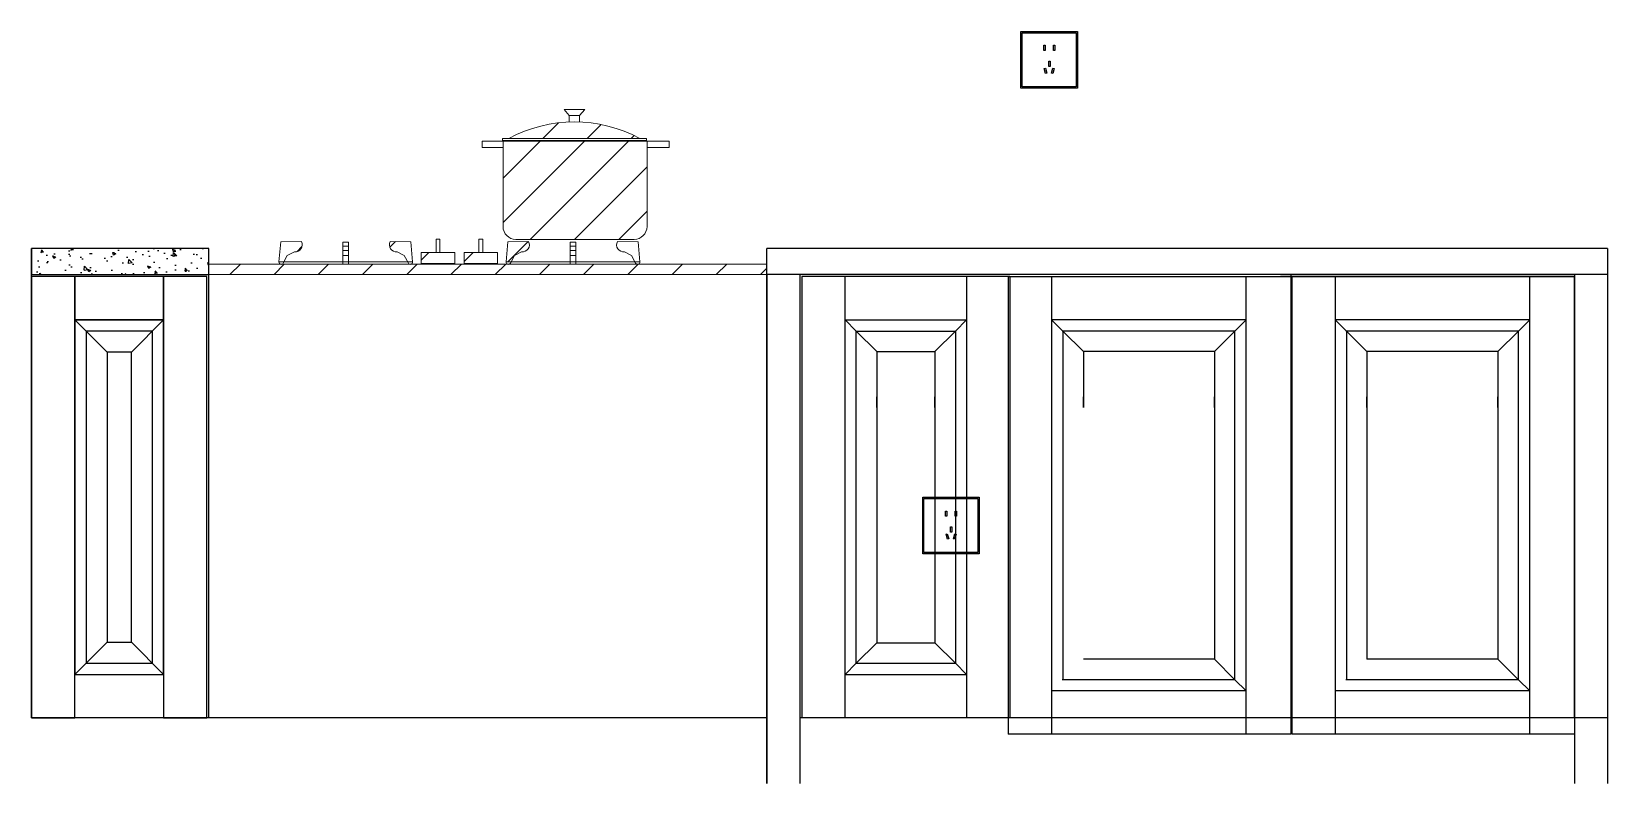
# Model space of a CAD drawing. Header units: inches. Extents: x 150 to 4791, y 0 to 2451.
# Drawn here: x 2370 to 4770, y 0 to 1145 of the extents above; entities that cross this region are included whole.
import ezdxf

# ---------------------------------------------------------------- set-up
doc = ezdxf.new("R2010")
doc.units = ezdxf.units.IN
doc.header["$MEASUREMENT"] = 0
doc.linetypes.add('DOT2', pattern=[0.125, 0, -0.125])
doc.layers.add('组件', color=3, linetype='Continuous', lineweight=15)
doc.layers.add('虚点', color=9, linetype='DOT2', lineweight=15)

msp = doc.modelspace()

# ---------------------------------------------------------------- hatches: boundary and pattern name
h = msp.add_hatch()
h.set_pattern_fill('AR-CONC', color=252, scale=0.25, style=0)
h.set_pattern_definition([(130, (98615.716, 33946.245), (-45.546167, -3.984771), [4.7625, -52.3875]), (185, (98615.716, 33946.245), (8.810706, 47.76416), [3.81, -41.91]), (79.549, (98611.92, 33945.913), (-36.735625, 43.779172), [4.0475, -44.5225]), (133.8158, (98615.716, 33958.945), (-67.76976, -10.510582), [7.14375, -78.58125]), (83.3644, (98610.07, 33958.07), (-59.35106, 61.85639), [6.07125, -66.78375]), (188.816, (98615.716, 33958.945), (-59.35115, 61.85628), [5.715, -62.865]), (159, (98609.366, 33955.77), (-37.90372, -25.56638), [4.7625, -52.3875]), (214, (98609.366, 33955.77), (-15.450507, 46.046992), [3.81, -41.91]), (108.5486, (98606.207, 33953.64), (-53.354123, 20.480714), [4.0475, -44.5225]), (142.5, (98615.716, 33946.245), (-0.7721508, 21.1387597), [0, -41.402, 0, -42.545, 0, -42.06875]), (172.5, (98615.716, 33946.245), (-16.7049156, 25.0451437), [0, -24.257, 0, -40.4495, 0, -16.03375]), (212.5, (98629.877, 33946.245), (-33.8976488, -1.432186), [0, -15.875, 0, -49.53, 0, -65.7225]), (222.5, (98636.227, 33946.245), (-37.032295, 6.356623), [0, -20.6375, 0, -32.893, 0, -46.6725])])
h.paths.add_polyline_path([(2369.9, 815), (2369.9, 775), (2639.9, 775), (2639.9, 815)])
at = {"layer": '虚点', "lineweight": 0}
h = msp.add_hatch(dxfattribs=at)
h.set_pattern_fill('ANSI31', color=252, scale=15, style=0)
h.set_pattern_definition([(45, (1871.493, -8309.6), (-33.67596, 33.67596), [])])
edge = h.paths.add_edge_path()
edge.add_ellipse((3107.5, 848.2), major_axis=(-13.9, 13.9), ratio=1, start_angle=45, end_angle=135)
edge.add_line((3107.5, 828.6), (3287.6, 828.6))
edge.add_ellipse((3287.6, 848.2), major_axis=(-13.9, 13.9), ratio=1, start_angle=135, end_angle=225)
edge.add_line((3307.2, 848.2), (3307.2, 968.4))
edge.add_line((3307.2, 968.4), (3307.2, 978.2))
edge.add_line((3307.2, 978.2), (3087.9, 978.2))
edge.add_line((3087.9, 978.2), (3087.9, 968.4))
edge.add_line((3087.9, 968.4), (3087.9, 848.2))
edge = h.paths.add_edge_path()
edge.add_ellipse((3196.7, 796.5), major_axis=(149.2, 149.2), ratio=1, start_angle=16.7847, end_angle=42.8951)
edge.add_ellipse((3196.7, 796.5), major_axis=(149.2, 149.2), ratio=1, start_angle=42.8951, end_angle=47.1485)
edge.add_ellipse((3196.7, 796.5), major_axis=(149.2, 149.2), ratio=1, start_angle=47.1485, end_angle=73.2153)
edge.add_line((3097, 982.4), (3296.5, 982.4))
edge = h.paths.add_edge_path()
edge.add_ellipse((3271.5, 820.4), major_axis=(7.53, 7.53), ratio=1, start_angle=107.9533, end_angle=231.4849)
edge.add_line((3272.7, 809.8), (3283.7, 804))
edge.add_line((3283.7, 804), (3288.9, 794.3))
edge.add_line((3288.9, 794.3), (3296.3, 794.3))
edge.add_line((3296.3, 794.3), (3293.5, 825.1))
edge.add_line((3293.5, 825.1), (3262, 825.3))
edge = h.paths.add_edge_path()
edge.add_ellipse((3117.5, 820.4), major_axis=(-7.53, 7.53), ratio=1, start_angle=128.5151, end_angle=252.0467)
edge.add_line((3127, 825.3), (3095.5, 825.1))
edge.add_line((3095.5, 825.1), (3092.8, 794.3))
edge.add_line((3092.8, 794.3), (3100.1, 794.3))
edge.add_line((3100.1, 794.3), (3105.4, 804))
edge.add_line((3105.4, 804), (3116.3, 809.8))
h.paths.add_polyline_path([(3079.6, 808.7), (3028.7, 808.7), (3028.7, 791.7), (3079.6, 791.7)])
h.paths.add_polyline_path([(3014.3, 808.7), (2963.4, 808.7), (2963.4, 791.7), (3014.3, 791.7)])
edge = h.paths.add_edge_path()
edge.add_ellipse((2925.5, 820.4), major_axis=(7.53, 7.53), ratio=1, start_angle=107.9533, end_angle=231.4849)
edge.add_line((2926.7, 809.8), (2937.6, 804))
edge.add_line((2937.6, 804), (2942.9, 794.3))
edge.add_line((2942.9, 794.3), (2950.2, 794.3))
edge.add_line((2950.2, 794.3), (2947.5, 825.1))
edge.add_line((2947.5, 825.1), (2916, 825.3))
edge = h.paths.add_edge_path()
edge.add_ellipse((2771.5, 820.4), major_axis=(-7.53, 7.53), ratio=1, start_angle=128.5151, end_angle=252.0467)
edge.add_line((2781, 825.3), (2749.4, 825.1))
edge.add_line((2749.4, 825.1), (2746.7, 794.3))
edge.add_line((2746.7, 794.3), (2754.1, 794.3))
edge.add_line((2754.1, 794.3), (2759.3, 804))
edge.add_line((2759.3, 804), (2770.3, 809.8))
edge = h.paths.add_edge_path()
edge.add_ellipse((3292.9, 794), major_axis=(2.4, -2.4), ratio=1, start_angle=331.5973, end_angle=348.2677, ccw=False)
edge.add_ellipse((3292.9, 794), major_axis=(2.4, -2.4), ratio=1, start_angle=298.4027, end_angle=331.5973, ccw=False)
edge.add_line((3291.9, 790.7), (3097.1, 790.7))
edge.add_ellipse((3096.1, 794), major_axis=(-2.4, -2.4), ratio=1, start_angle=388.4027, end_angle=421.5973, ccw=False)
edge.add_ellipse((3096.1, 794), major_axis=(-2.4, -2.4), ratio=1, start_angle=371.7323, end_angle=388.4027, ccw=False)
edge.add_line((3094.1, 791.1), (2948.9, 791.1))
edge.add_ellipse((2946.9, 794), major_axis=(2.4, -2.4), ratio=1, start_angle=331.5973, end_angle=348.2677, ccw=False)
edge.add_ellipse((2946.9, 794), major_axis=(2.4, -2.4), ratio=1, start_angle=298.4027, end_angle=331.5973, ccw=False)
edge.add_line((2945.9, 790.7), (2751.1, 790.7))
edge.add_ellipse((2750.1, 794), major_axis=(2.4, -2.4), ratio=1, start_angle=298.4027, end_angle=331.5973, ccw=False)
edge.add_ellipse((2750.1, 794), major_axis=(2.4, -2.4), ratio=1, start_angle=281.7323, end_angle=298.4027, ccw=False)
edge.add_line((2748, 791.1), (2639.9, 791.1))
edge.add_line((2639.9, 791.1), (2639.9, 775))
edge.add_line((2639.9, 775), (3489.9, 775))
edge.add_line((3489.9, 775), (3489.9, 783.1))
edge.add_line((3489.9, 783.1), (3489.9, 791.1))
edge.add_line((3489.9, 791.1), (3295, 791.1))

# ---------------------------------------------------------------- linework, layer by layer
at = {"color": 252}
for p, q in [((2369.9, 100), (2369.9, 815)), ((2639.9, 100), (2639.9, 815)), ((4769.9, 815), (3489.9, 815)), ((3489.9, 0), (3489.9, 815)), ((4769.9, 815), (4769.9, 100)), ((3489.9, 775), (3489.9, 100)), ((4769.9, 775), (3489.9, 775)), ((3489.9, 775), (3489.9, 0)), ((3539.9, 775), (3539.9, 100)), ((3539.9, 775), (3539.9, 100)), ((3539.9, 775), (3539.9, 0)), ((3697.4, 772), (3542.9, 772)), ((3542.9, 772), (3542.9, 588.7)), ((3859.9, 772), (3608.9, 772)), ((3608.9, 610), (3608.9, 772)), ((3793.9, 772), (3793.9, 610)), ((3857.4, 772), (4287.9, 772)), ((3857.4, 772), (3857.4, 588.7)), ((3859.9, 772), (3859.9, 588.7)), ((3923.4, 772), (3923.4, 610)), ((4219.4, 610), (4219.4, 772)), ((4606.4, 772), (4271.9, 772)), ((4287.9, 775), (4287.9, 75)), ((4718.9, 772), (4287.9, 772)), ((4289.4, 772), (4719.9, 772)), ((4289.4, 772), (4289.4, 588.7)), ((4355.4, 772), (4355.4, 610)), ((4651.4, 610), (4651.4, 772)), ((4718.9, 772), (4718.9, 588.7)), ((4719.9, 775), (4719.9, 100)), ((4719.9, 775), (4719.9, 0)), ((4719.9, 775), (4719.9, 75)), ((2484.9, 657), (2435.9, 706)), ((2570.9, 706), (2521.9, 657)), ((3608.9, 588.7), (3608.9, 706)), ((3608.9, 572.6), (3608.9, 706)), ((3608.9, 706), (3697.4, 706)), ((3608.9, 706), (3777.8, 706)), ((3608.9, 706), (3793.9, 706)), ((3625.9, 689), (3608.9, 706)), ((3776.9, 689), (3793.9, 706)), ((3793.9, 706), (3793.9, 572.6)), ((3793.9, 706), (3793.9, 588.7)), ((3923.4, 706), (3923.4, 572.6)), ((3923.4, 706), (3923.4, 588.7)), ((4219.4, 706), (3923.4, 706)), ((3940.4, 689), (3923.4, 706)), ((4219.4, 706), (3939.5, 706)), ((4219.4, 706), (4019.9, 706)), ((4202.4, 689), (4219.4, 706)), ((4219.4, 588.7), (4219.4, 706)), ((4219.4, 572.6), (4219.4, 706)), ((4355.4, 706), (4355.4, 572.6)), ((4355.4, 706), (4355.4, 588.7)), ((4651.4, 706), (4355.4, 706)), ((4372.4, 689), (4355.4, 706)), ((4651.4, 706), (4371.5, 706)), ((4651.4, 706), (4451.9, 706)), ((4634.4, 689), (4651.4, 706)), ((4651.4, 588.7), (4651.4, 706)), ((4651.4, 572.6), (4651.4, 706)), ((3489.9, 674), (3489.9, 0)), ((3539.9, 674), (3539.9, 0)), ((3625.9, 588.7), (3625.9, 689)), ((3625.9, 572.6), (3625.9, 689)), ((3625.9, 610), (3625.9, 689)), ((3625.9, 689), (3697.4, 689)), ((3625.9, 689), (3777.8, 689)), ((3625.9, 689), (3776.9, 689)), ((3625.9, 689), (3657.2, 657.7)), ((3776.9, 689), (3745.6, 657.7)), ((3776.9, 689), (3776.9, 610)), ((3776.9, 689), (3776.9, 572.6)), ((3776.9, 689), (3776.9, 588.7)), ((4202.4, 689), (3939.5, 689)), ((3940.4, 689), (3940.4, 610)), ((3940.4, 689), (3940.4, 572.6)), ((3940.4, 689), (3940.4, 588.7)), ((4202.4, 689), (3940.4, 689)), ((3940.4, 689), (3971.7, 657.7)), ((4202.4, 689), (4019.9, 689)), ((4202.4, 689), (4171.2, 657.7)), ((4202.4, 588.7), (4202.4, 689)), ((4202.4, 572.6), (4202.4, 689)), ((4202.4, 610), (4202.4, 689)), ((4634.4, 689), (4371.5, 689)), ((4372.4, 689), (4372.4, 610)), ((4372.4, 689), (4372.4, 572.6)), ((4372.4, 689), (4372.4, 588.7)), ((4634.4, 689), (4372.4, 689)), ((4372.4, 689), (4403.6, 657.7)), ((4634.4, 689), (4451.9, 689)), ((4634.4, 689), (4603.1, 657.7)), ((4634.4, 588.7), (4634.4, 689)), ((4634.4, 572.6), (4634.4, 689)), ((4634.4, 610), (4634.4, 689)), ((4719.9, 674), (4719.9, 0)), ((4769.9, 674), (4769.9, 0)), ((3657.2, 657.7), (3657.2, 610)), ((3657.2, 657.7), (3657.2, 572.6)), ((3657.2, 657.7), (3697.4, 657.7)), ((3657.2, 657.7), (3745.6, 657.7)), ((3657.2, 657.7), (3745.6, 657.7)), ((3745.6, 657.7), (3745.6, 610)), ((3745.6, 657.7), (3745.6, 572.6)), ((3971.7, 657.7), (3971.7, 610)), ((3971.7, 657.7), (3971.7, 572.6)), ((4171.2, 657.7), (3971.7, 657.7)), ((4171.2, 657.7), (3971.7, 657.7)), ((4171.2, 657.7), (4019.9, 657.7)), ((4171.2, 657.7), (4171.2, 610)), ((4171.2, 657.7), (4171.2, 572.6)), ((4403.6, 657.7), (4403.6, 610)), ((4403.6, 657.7), (4403.6, 572.6)), ((4603.1, 657.7), (4403.6, 657.7)), ((4603.1, 657.7), (4403.6, 657.7)), ((4603.1, 657.7), (4451.9, 657.7)), ((4603.1, 657.7), (4603.1, 610)), ((4603.1, 657.7), (4603.1, 572.6)), ((3542.9, 588.7), (3542.9, 100)), ((3608.9, 100), (3608.9, 588.7)), ((3625.9, 183), (3625.9, 588.7)), ((3657.2, 572.6), (3657.2, 588.7)), ((3657.2, 588.7), (3657.2, 214.3)), ((3745.6, 572.6), (3745.6, 588.7)), ((3745.6, 588.7), (3745.6, 214.3)), ((3776.9, 588.7), (3776.9, 183)), ((3793.9, 588.7), (3793.9, 100)), ((3857.4, 588.7), (3857.4, 75)), ((3859.9, 588.7), (3859.9, 100)), ((3923.4, 588.7), (3923.4, 75)), ((3940.4, 588.7), (3940.4, 158)), ((3971.7, 572.6), (3971.7, 588.7)), ((4171.2, 572.6), (4171.2, 588.7)), ((4171.2, 588.7), (4171.2, 189.3)), ((4202.4, 158), (4202.4, 588.7)), ((4219.4, 75), (4219.4, 588.7)), ((4289.4, 588.7), (4289.4, 75)), ((4355.4, 588.7), (4355.4, 75)), ((4372.4, 588.7), (4372.4, 158)), ((4403.6, 572.6), (4403.6, 588.7)), ((4403.6, 588.7), (4403.6, 189.3)), ((4603.1, 572.6), (4603.1, 588.7)), ((4603.1, 588.7), (4603.1, 189.3)), ((4634.4, 158), (4634.4, 588.7)), ((4651.4, 75), (4651.4, 588.7)), ((4718.9, 588.7), (4718.9, 100)), ((2484.9, 215), (2435.9, 166)), ((2521.9, 215), (2570.9, 166)), ((3625.9, 183), (3657.2, 214.3)), ((3657.2, 214.3), (3697.4, 214.3)), ((3657.2, 214.3), (3745.6, 214.3)), ((3657.2, 214.3), (3745.6, 214.3)), ((3776.9, 183), (3745.6, 214.3)), ((3625.9, 183), (3608.9, 166)), ((3625.9, 183), (3697.4, 183)), ((3625.9, 183), (3777.8, 183)), ((3625.9, 183), (3776.9, 183)), ((3625.9, 183), (3697.4, 183)), ((3625.9, 183), (3777.8, 183)), ((3625.9, 183), (3776.9, 183)), ((3776.9, 183), (3793.9, 166)), ((4171.2, 189.3), (3971.7, 189.3)), ((4171.2, 189.3), (3971.7, 189.3)), ((4171.2, 189.3), (4019.9, 189.3)), ((4202.4, 158), (4171.2, 189.3)), ((4603.1, 189.3), (4403.6, 189.3)), ((4603.1, 189.3), (4403.6, 189.3)), ((4603.1, 189.3), (4451.9, 189.3)), ((4634.4, 158), (4603.1, 189.3)), ((3608.9, 166), (3697.4, 166)), ((3608.9, 166), (3777.8, 166)), ((3608.9, 166), (3793.9, 166)), ((4202.4, 158), (3939.5, 158)), ((4202.4, 158), (3939.5, 158)), ((4202.4, 158), (3940.4, 158)), ((4202.4, 158), (3940.4, 158)), ((4202.4, 158), (4019.9, 158)), ((4202.4, 158), (4019.9, 158)), ((4202.4, 158), (4219.4, 141)), ((4634.4, 158), (4371.5, 158)), ((4634.4, 158), (4371.5, 158)), ((4634.4, 158), (4372.4, 158)), ((4634.4, 158), (4372.4, 158)), ((4634.4, 158), (4451.9, 158)), ((4634.4, 158), (4451.9, 158)), ((4634.4, 158), (4651.4, 141)), ((4219.4, 141), (3923.4, 141)), ((4219.4, 141), (3939.5, 141)), ((4219.4, 141), (4019.9, 141)), ((4651.4, 141), (4355.4, 141)), ((4651.4, 141), (4371.5, 141)), ((4651.4, 141), (4451.9, 141)), ((3489.9, 100), (2369.9, 100)), ((4769.9, 100), (3539.9, 100)), ((4179.4, 75), (3857.4, 75)), ((4287.9, 75), (4019.9, 75)), ((4611.4, 75), (4289.4, 75)), ((4719.9, 75), (4451.9, 75))]:
    msp.add_line(p, q, dxfattribs=at)
for points in [[(3962.6, 1059.2), (3876.6, 1059.2), (3876.6, 1145.2), (3962.6, 1145.2)], [(3960.6, 1061.2), (3878.6, 1061.2), (3878.6, 1143.2), (3960.6, 1143.2)], [(3913.3, 1116.2), (3911.3, 1116.2), (3911.3, 1124.2), (3913.3, 1124.2)], [(3928.3, 1116.2), (3926.3, 1116.2), (3926.3, 1124.2), (3928.3, 1124.2)], [(3916.2, 1081.7), (3914.3, 1081.2), (3912.2, 1088.9), (3914.1, 1089.4)], [(3921, 1092), (3919, 1092), (3919, 1100), (3921, 1100)], [(3925.3, 1081.2), (3923.3, 1081.7), (3925.4, 1089.4), (3927.3, 1088.9)], [(2639.9, 815), (2369.9, 815), (2369.9, 775), (2639.9, 775)], [(2435.9, 772), (2369.9, 772), (2369.9, 100), (2435.9, 100)], [(2570.9, 772), (2435.9, 772), (2435.9, 706), (2570.9, 706)], [(2636.9, 772), (2570.9, 772), (2570.9, 100), (2636.9, 100)], [(2570.9, 706), (2435.9, 706), (2435.9, 166), (2570.9, 166)], [(2553.9, 689), (2452.9, 689), (2452.9, 183), (2553.9, 183)], [(2521.9, 657), (2484.9, 657), (2484.9, 215), (2521.9, 215)], [(3813, 350), (3727, 350), (3727, 436), (3813, 436)], [(3811, 352), (3729, 352), (3729, 434), (3811, 434)], [(3763.7, 406.9), (3761.7, 406.9), (3761.7, 414.9), (3763.7, 414.9)], [(3778.7, 406.9), (3776.7, 406.9), (3776.7, 414.9), (3778.7, 414.9)], [(3771.4, 382.8), (3769.4, 382.8), (3769.4, 390.8), (3771.4, 390.8)], [(3766.6, 372.5), (3764.7, 372), (3762.6, 379.7), (3764.5, 380.2)], [(3775.7, 372), (3773.8, 372.5), (3775.8, 380.2), (3777.8, 379.7)], [(2570.9, 100), (2435.9, 100), (2435.9, 166), (2570.9, 166)]]:
    msp.add_lwpolyline(points, close=True, dxfattribs=at)
at = {"layer": '组件', "color": 252}
for p, q in [((3181, 1026.6), (3188.8, 1017.1)), ((3181, 1026.6), (3212.3, 1026.6)), ((3188.8, 1017.1), (3203.5, 1017.1)), ((3188.8, 1017.1), (3188.8, 1007.4)), ((3212.3, 1026.6), (3204.5, 1017.1)), ((3204.5, 1017.1), (3204.5, 1007.4)), ((3056.1, 978.2), (3056.1, 968.4)), ((3056.1, 978.2), (3341.1, 978.2)), ((3056.1, 968.4), (3087.9, 968.4)), ((3087.1, 982.4), (3306.4, 982.4)), ((3087.1, 979.2), (3087.1, 982.4)), ((3306.4, 979.2), (3087.1, 979.2)), ((3087.9, 968.4), (3087.9, 978.2)), ((3087.9, 968.4), (3087.9, 848.2)), ((3306.4, 982.4), (3306.4, 979.2)), ((3307.2, 968.4), (3307.2, 978.2)), ((3307.2, 968.4), (3341.1, 968.4)), ((3307.2, 848.2), (3307.2, 968.4)), ((3341.1, 978.2), (3341.1, 968.4)), ((2749.4, 825.1), (2746.7, 794.3)), ((2781, 825.3), (2749.4, 825.1)), ((2852.7, 824.6), (2844.2, 824.6)), ((2844.2, 824.6), (2844.2, 790.7)), ((2852.7, 790.7), (2852.7, 824.6)), ((2916, 825.3), (2947.5, 825.1)), ((2947.5, 825.1), (2950.2, 794.3)), ((2985.9, 808.7), (2985.9, 828.9)), ((2985.9, 828.9), (2991.8, 828.9)), ((2991.8, 828.9), (2991.8, 808.7)), ((3057, 828.9), (3051.2, 828.9)), ((3051.2, 828.9), (3051.2, 808.7)), ((3057, 808.7), (3057, 828.9)), ((3095.5, 825.1), (3092.8, 794.3)), ((3127, 825.3), (3095.5, 825.1)), ((3107.5, 828.6), (3287.6, 828.6)), ((3190.3, 790.7), (3190.3, 824.6)), ((3190.3, 824.6), (3198.8, 824.6)), ((3198.8, 824.6), (3198.8, 790.7)), ((3262, 825.3), (3293.5, 825.1)), ((3293.5, 825.1), (3296.3, 794.3)), ((2753.1, 792.4), (2759.3, 804)), ((2759.3, 804), (2770.3, 809.8)), ((2937.6, 804), (2926.7, 809.8)), ((2943.9, 792.4), (2937.6, 804)), ((2963.4, 808.7), (3014.3, 808.7)), ((2963.4, 791.7), (2963.4, 808.7)), ((2991.8, 808.7), (2985.9, 808.7)), ((3014.3, 808.7), (3014.3, 791.7)), ((3079.6, 808.7), (3028.7, 808.7)), ((3028.7, 808.7), (3028.7, 791.7)), ((3051.2, 808.7), (3057, 808.7)), ((3079.6, 791.7), (3079.6, 808.7)), ((3099.1, 792.4), (3105.4, 804)), ((3105.4, 804), (3116.3, 809.8)), ((3283.7, 804), (3272.7, 809.8)), ((3289.9, 792.4), (3283.7, 804)), ((2639.9, 791.1), (3489.9, 791.1)), ((2639.9, 775), (2639.9, 791.1)), ((3489.9, 775), (2639.9, 775)), ((2844.2, 790.7), (2852.7, 790.7)), ((3014.3, 791.7), (2963.4, 791.7)), ((3028.7, 791.7), (3079.6, 791.7)), ((3198.8, 790.7), (3190.3, 790.7)), ((3489.9, 791.1), (3489.9, 775))]:
    msp.add_line(p, q, dxfattribs=at)
at = {"layer": '组件', "color": 252, "ltscale": 10}
for p, q in [((2852.7, 818.3), (2844.2, 818.3)), ((3190.3, 818.3), (3198.8, 818.3)), ((2746.7, 794.3), (2950.2, 794.3)), ((2852.7, 811.7), (2844.2, 811.7)), ((2852.7, 804), (2844.2, 804)), ((3296.3, 794.3), (3092.8, 794.3)), ((3190.3, 811.7), (3198.8, 811.7)), ((3190.3, 804), (3198.8, 804)), ((2947.8, 790.7), (2749.1, 790.7)), ((3293.9, 790.7), (3095.2, 790.7))]:
    msp.add_line(p, q, dxfattribs=at)
at = {"layer": '组件', "color": 252}
for centre, radius, start, end in [((3196.7, 796.5), 211, 61.7847, 118.2487), ((3107.5, 848.2), 19.6, 180, 270), ((3287.6, 848.2), 19.6, 270, 0), ((2771.5, 820.4), 10.6, 263.5151, 27.0467), ((2925.5, 820.4), 10.6, 152.9533, 276.4849), ((3117.5, 820.4), 10.6, 263.5151, 27.0467), ((3271.5, 820.4), 10.6, 152.9533, 276.4849), ((2750.1, 794), 3.39, 174.9473, 331.8581), ((2946.9, 794), 3.39, 208.1419, 5.0527), ((3096.1, 794), 3.39, 174.9473, 331.8581), ((3292.9, 794), 3.39, 208.1419, 5.0527)]:
    msp.add_arc(centre, radius, start, end, dxfattribs=at)

doc.saveas('drawing.dxf')
